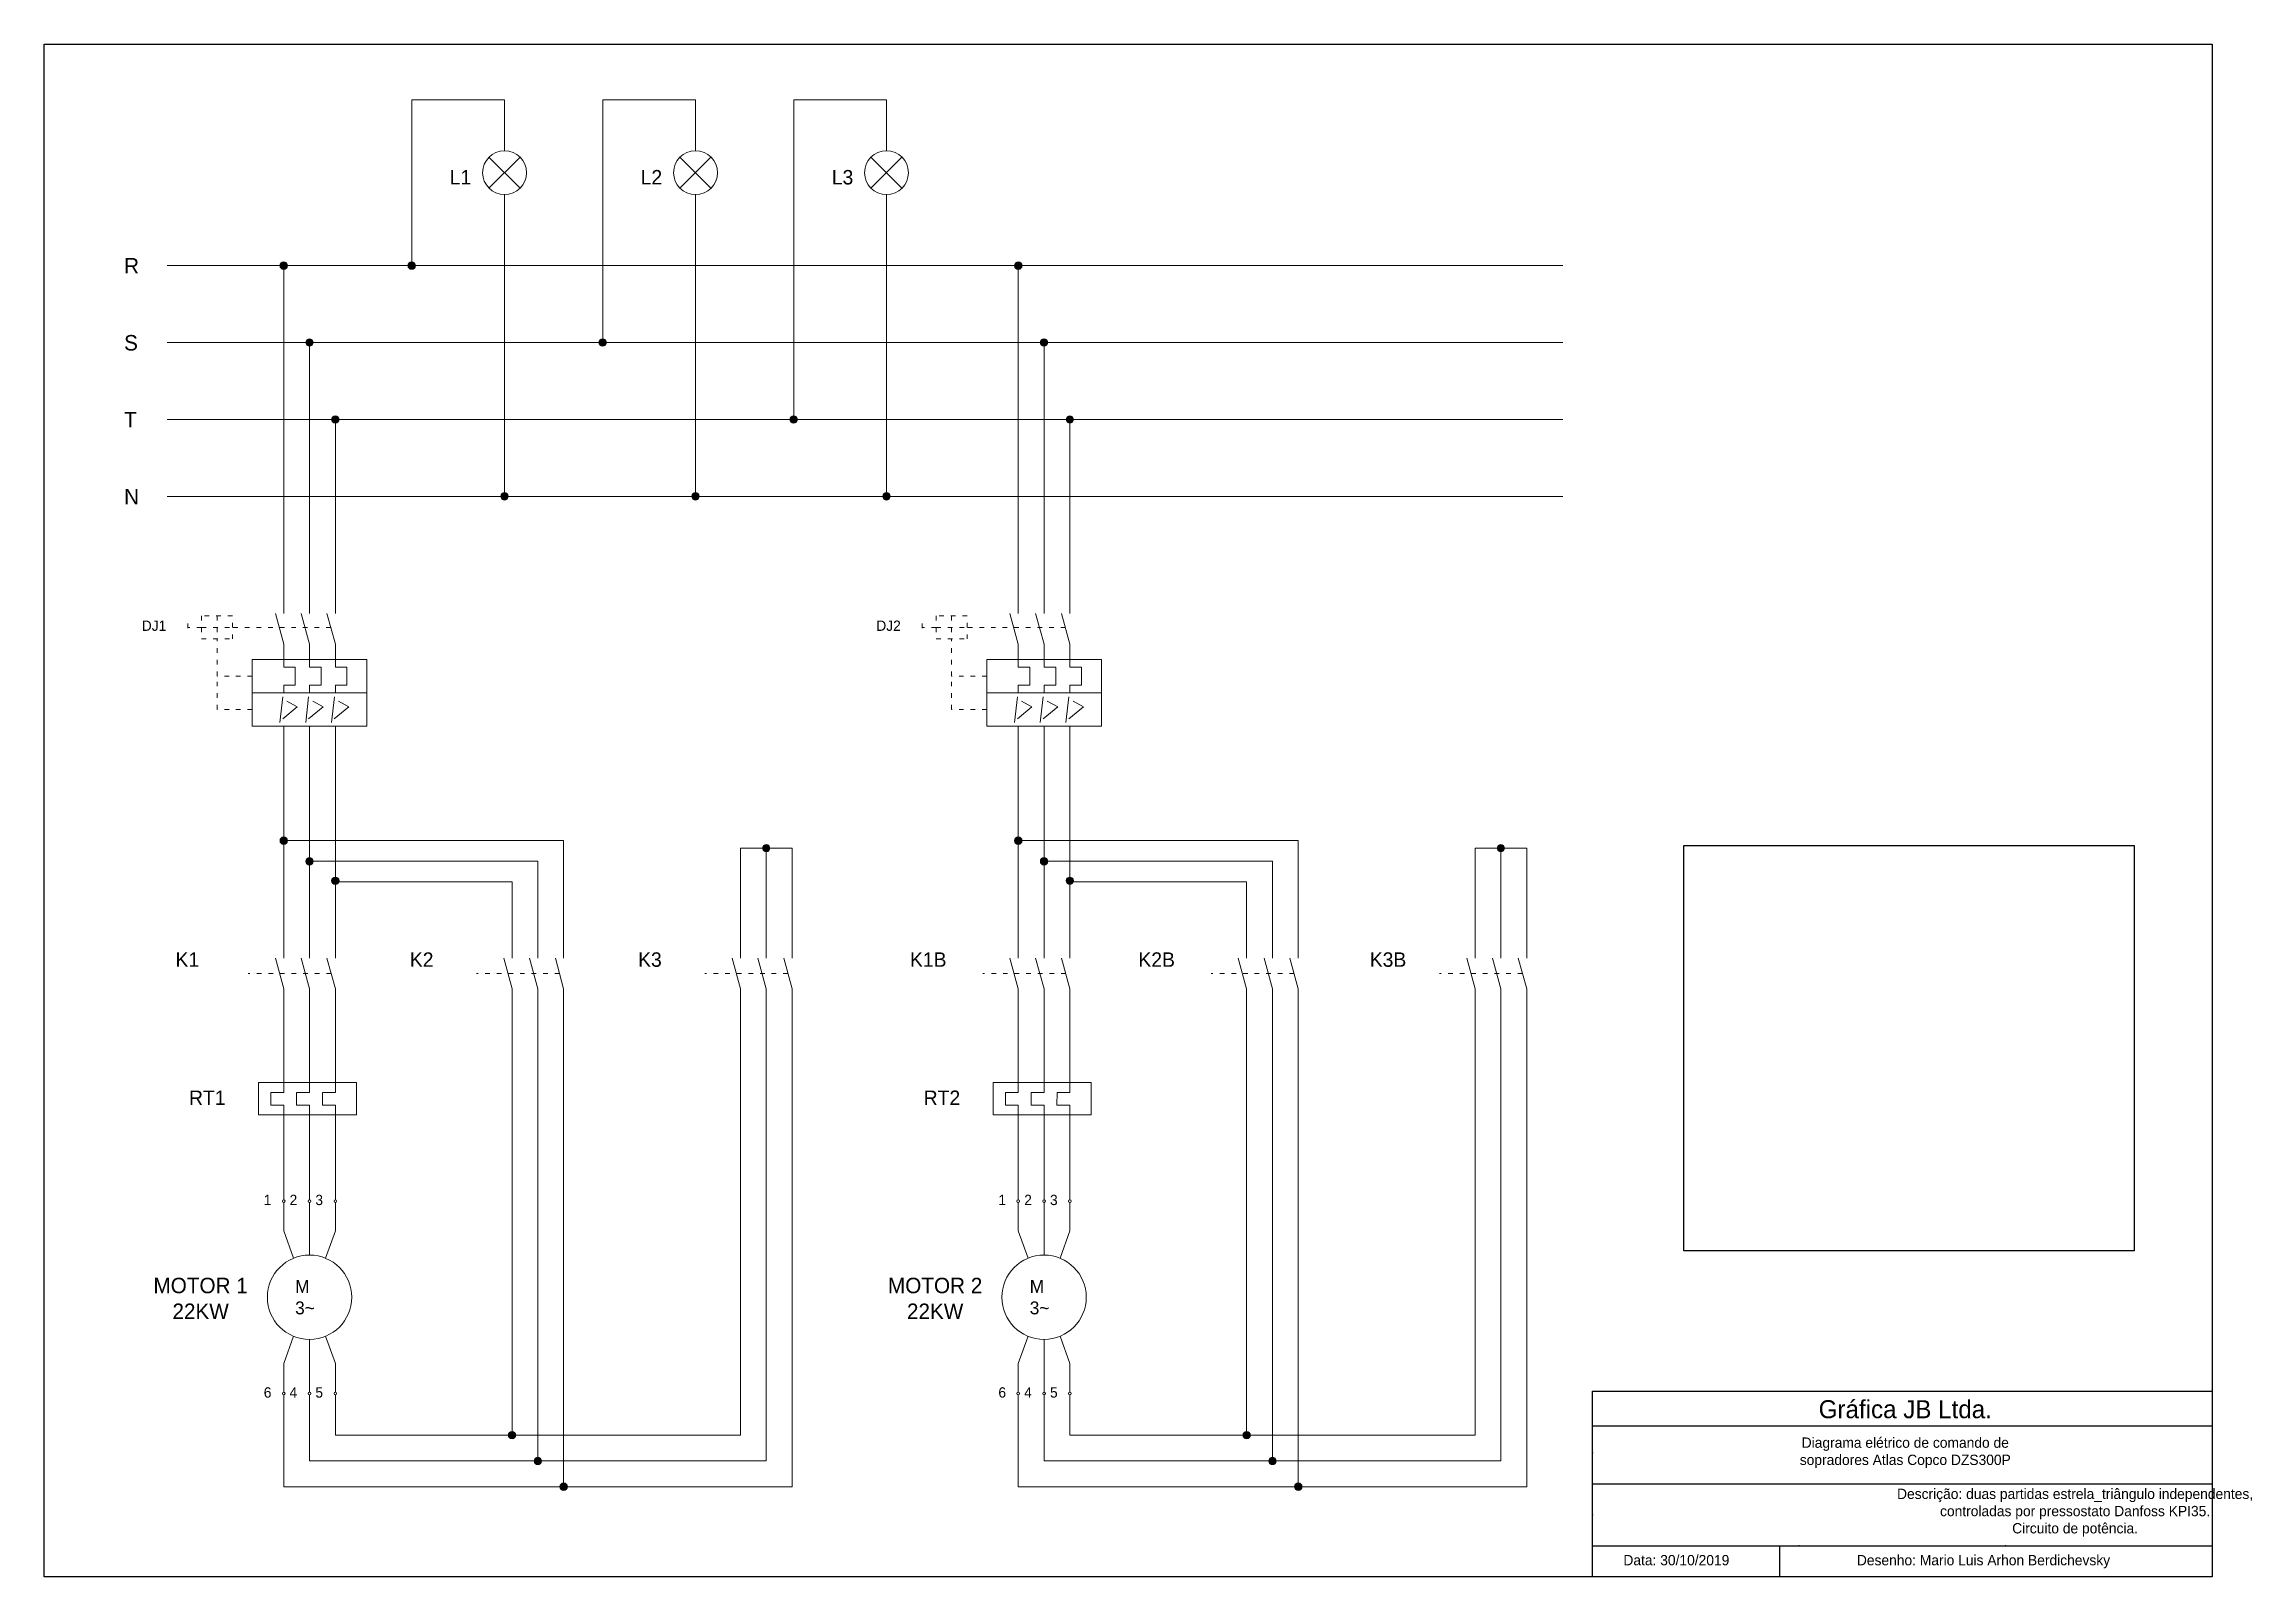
# Model space of a CAD drawing. Header units: millimetres. Extents: x -1551 to 160, y -4332 to 420.
# Drawn here: x -1551 to 160, y -1956 to -768 of the extents above; entities that cross this region are included whole.
import ezdxf

# ---------------------------------------------------------------- set-up
doc = ezdxf.new("R2010")
doc.units = ezdxf.units.MM
doc.header["$LTSCALE"] = 0.3
doc.header["$MEASUREMENT"] = 0
doc.linetypes.add('ACAD_ISO03W100', pattern=[30, 12, -18])
picture_1 = doc.add_image_def('image1.png', size_in_pixel=(840, 756))

msp = doc.modelspace()

# ---------------------------------------------------------------- texts
at = {"linetype": 'ACAD_ISO03W100', "lineweight": 15}
for s, insert, char_height, width, attachment_point in [('L1', (-1236.6, -866), 11.2, 64.029, 1), ('L2', (-1088.6, -866), 11.2, 64.029, 1), ('L3', (-940.5, -866), 11.2, 64.029, 1), ('R', (-1488.9, -934.2), 12, 67.001, 1), ('S', (-1488.9, -993.9), 12, 67.001, 1), ('T', (-1488.9, -1053.5), 12, 67.001, 1), ('N', (-1488.9, -1113.2), 12, 67.001, 1), (' DJ1', (-1478.2, -1215.2), 8, 33.152, 1), (' DJ2', (-909, -1215.2), 8, 33.152, 1), ('  {\\H2.24x;K1}', (-1452.8, -1472.4), 5, 54.017, 1), ('  K2', (-1275.8, -1472.4), 11.2, 66.087, 1), ('  K3', (-1098.9, -1472.4), 11.2, 77.745, 1), ('  {\\H2.24x;K1B}', (-883.6, -1472.4), 5, 112.325, 1), ('  {\\H2.24x;K2B}', (-706.6, -1472.4), 5, 80.458, 1), (' {\\H2.24x; K3B}', (-529.6, -1472.4), 5, 79.708, 1), ('  RT1', (-1446.9, -1579.5), 11.2, 70.723, 1), ('  RT2', (-877.6, -1579.5), 11.2, 70.723, 1), ('  {\\H1.6x;1}', (-1384.4, -1660.3), 5, 38.956, 1), ('  {\\H1.6x;2}', (-1364.4, -1660.3), 5, 38.956, 1), ('  {\\H1.6x;3}', (-1344.4, -1660.3), 5, 38.956, 1), ('  {\\H1.6x;1}', (-815.1, -1660.3), 5, 38.956, 1), ('  {\\H1.6x;2}', (-795.1, -1660.3), 5, 38.956, 1), ('  {\\H1.6x;3}', (-775.1, -1660.3), 5, 38.956, 1), ('MOTOR 1\\P22KW', (-1429.6, -1724.6), 12, 174.685, 2), (' M\\P 3~', (-1360.1, -1726.3), 10, 36.171, 1), ('MOTOR 2\\P22KW', (-860.4, -1724.6), 12, 174.685, 2), (' M\\P 3~', (-790.8, -1726.3), 10, 36.171, 1), ('  {\\H1.6x;6}', (-1384.4, -1809.5), 5, 38.956, 1), ('  {\\H1.6x;4}', (-1364.4, -1809.5), 5, 38.956, 1), ('  {\\H1.6x;5}', (-1344.4, -1809.5), 5, 38.956, 1), ('  {\\H1.6x;6}', (-815.1, -1809.5), 5, 38.956, 1), ('  {\\H1.6x;4}', (-795.1, -1809.5), 5, 38.956, 1), ('  {\\H1.6x;5}', (-775.1, -1809.5), 5, 38.956, 1)]:
    msp.add_mtext(s, dxfattribs=dict(at, insert=insert, char_height=char_height, width=width, attachment_point=attachment_point))
at = {"linetype": 'ACAD_ISO03W100', "attachment_point": 2}
for s, insert, char_height, width in [('Gráfica JB Ltda.', (-108.6, -1819.5), 14, 387.715), ('Diagrama elétrico de comando de\\Psopradores Atlas Copco DZS300P', (-108.6, -1848.4), 8, 571.128), ('Descrição: duas partidas estrela_triângulo independentes,\\Pcontroladas por pressostato Danfoss KPI35.\\PCircuito de potência.', (23, -1888.1), 8, 728.84), ('Data: 30/10/2019', (-286, -1939.5), 8, 387.715), ('Desenho: Mario Luis Arhon Berdichevsky', (-48, -1939.5), 8, 387.715)]:
    msp.add_mtext(s, dxfattribs=dict(at, insert=insert, char_height=char_height, width=width))

# ---------------------------------------------------------------- hatches: boundary and pattern name
at = {"lineweight": 15}
h = msp.add_hatch(color=256, dxfattribs=at)
h.dxf.hatch_style = 1
h.paths.add_polyline_path([(-1362.4, -940.1, 1), (-1368.1, -940.1, 1)])
h = msp.add_hatch(color=256, dxfattribs=at)
h.dxf.hatch_style = 1
h.paths.add_polyline_path([(-1263.2, -940.1, 1), (-1268.9, -940.1, 1)])
h = msp.add_hatch(color=256, dxfattribs=at)
h.dxf.hatch_style = 1
h.paths.add_polyline_path([(-793.1, -940.1, 1), (-798.9, -940.1, 1)])
h = msp.add_hatch(color=256, dxfattribs=at)
h.dxf.hatch_style = 1
h.paths.add_polyline_path([(-1342.4, -999.7, 1), (-1348.1, -999.7, 1)])
h = msp.add_hatch(color=256, dxfattribs=at)
h.dxf.hatch_style = 1
h.paths.add_polyline_path([(-1120.9, -999.7, 1), (-1115.2, -999.7, 1)])
h = msp.add_hatch(color=256, dxfattribs=at)
h.dxf.hatch_style = 1
h.paths.add_polyline_path([(-773.1, -999.7, 1), (-778.9, -999.7, 1)])
h = msp.add_hatch(color=256, dxfattribs=at)
h.dxf.hatch_style = 1
h.paths.add_polyline_path([(-1322.4, -1059.4, 1), (-1328.1, -1059.4, 1)])
h = msp.add_hatch(color=256, dxfattribs=at)
h.dxf.hatch_style = 1
h.paths.add_polyline_path([(-972.9, -1059.4, 1), (-967.1, -1059.4, 1)])
h = msp.add_hatch(color=256, dxfattribs=at)
h.dxf.hatch_style = 1
h.paths.add_polyline_path([(-753.1, -1059.4, 1), (-758.9, -1059.4, 1)])
h = msp.add_hatch(color=256, dxfattribs=at)
h.dxf.hatch_style = 1
h.paths.add_polyline_path([(-1191.2, -1119, 1), (-1197, -1119, 1)])
h = msp.add_hatch(color=256, dxfattribs=at)
h.dxf.hatch_style = 1
h.paths.add_polyline_path([(-1043.2, -1119, 1), (-1049, -1119, 1)])
h = msp.add_hatch(color=256, dxfattribs=at)
h.dxf.hatch_style = 1
h.paths.add_polyline_path([(-895.2, -1119, 1), (-901, -1119, 1)])
h = msp.add_hatch(color=256, dxfattribs=at)
h.dxf.hatch_style = 1
h.paths.add_polyline_path([(-1362.4, -1385.8, 1), (-1368.1, -1385.8, 1)])
h = msp.add_hatch(color=256, dxfattribs=at)
h.dxf.hatch_style = 1
h.paths.add_polyline_path([(-793.1, -1385.8, 1), (-798.9, -1385.8, 1)])
h = msp.add_hatch(color=256, dxfattribs=at)
h.dxf.hatch_style = 1
h.paths.add_polyline_path([(-1342.4, -1401.8, 1), (-1348.1, -1401.8, 1)])
h = msp.add_hatch(color=256, dxfattribs=at)
h.dxf.hatch_style = 1
h.paths.add_polyline_path([(-988.4, -1391.6, 1), (-994.2, -1391.6, 1)])
h = msp.add_hatch(color=256, dxfattribs=at)
h.dxf.hatch_style = 1
h.paths.add_polyline_path([(-773.1, -1401.8, 1), (-778.9, -1401.8, 1)])
h = msp.add_hatch(color=256, dxfattribs=at)
h.dxf.hatch_style = 1
h.paths.add_polyline_path([(-419.1, -1391.6, 1), (-424.9, -1391.6, 1)])
h = msp.add_hatch(color=256, dxfattribs=at)
h.dxf.hatch_style = 1
h.paths.add_polyline_path([(-1322.4, -1416.9, 1), (-1328.1, -1416.9, 1)])
h = msp.add_hatch(color=256, dxfattribs=at)
h.dxf.hatch_style = 1
h.paths.add_polyline_path([(-753.1, -1416.9, 1), (-758.9, -1416.9, 1)])
h = msp.add_hatch(color=256, dxfattribs=at)
h.dxf.hatch_style = 1
h.paths.add_polyline_path([(-1185.4, -1846.6, 1), (-1191.1, -1846.6, 1)])
h = msp.add_hatch(color=256, dxfattribs=at)
h.dxf.hatch_style = 1
h.paths.add_polyline_path([(-616.1, -1846.6, 1), (-621.9, -1846.6, 1)])
h = msp.add_hatch(color=256, dxfattribs=at)
h.dxf.hatch_style = 1
h.paths.add_polyline_path([(-1165.4, -1866.6, 1), (-1171.1, -1866.6, 1)])
h = msp.add_hatch(color=256, dxfattribs=at)
h.dxf.hatch_style = 1
h.paths.add_polyline_path([(-596.1, -1866.6, 1), (-601.9, -1866.6, 1)])
h = msp.add_hatch(color=256, dxfattribs=at)
h.dxf.hatch_style = 1
h.paths.add_polyline_path([(-1145.4, -1886.6, 1), (-1151.1, -1886.6, 1)])
h = msp.add_hatch(color=256, dxfattribs=at)
h.dxf.hatch_style = 1
h.paths.add_polyline_path([(-576.1, -1886.6, 1), (-581.9, -1886.6, 1)])

# ---------------------------------------------------------------- linework, layer by layer
for p, q in [((-1194.1, -811.5), (-1266, -811.5)), ((-1266, -811.5), (-1266, -940.1)), ((-1194.1, -851.1), (-1194.1, -811.5)), ((-1046.1, -811.5), (-1118, -811.5)), ((-1118, -811.5), (-1118, -999.7)), ((-1046.1, -851.1), (-1046.1, -811.5)), ((-898.1, -811.5), (-970, -811.5)), ((-970, -811.5), (-970, -1059.4)), ((-898.1, -851.1), (-898.1, -811.5)), ((-1206.2, -880.1), (-1182.1, -856)), ((-1206.2, -856), (-1182.1, -880.1)), ((-1058.2, -880.1), (-1034.1, -856)), ((-1058.2, -856), (-1034.1, -880.1)), ((-910.2, -880.1), (-886.1, -856)), ((-910.2, -856), (-886.1, -880.1)), ((-1194.1, -885.1), (-1194.1, -1119)), ((-1046.1, -885.1), (-1046.1, -1119)), ((-898.1, -885.1), (-898.1, -1119)), ((-1455.5, -940.1), (-374, -940.1)), ((-1365.2, -1119.7), (-1365.2, -940.1)), ((-796, -1119.7), (-796, -940.1)), ((-1455.5, -999.7), (-374, -999.7)), ((-1345.2, -1119.7), (-1345.2, -999.7)), ((-776, -1119.7), (-776, -999.7)), ((-1455.5, -1059.4), (-374, -1059.4)), ((-1325.2, -1119.7), (-1325.2, -1059.4)), ((-756, -1119.7), (-756, -1059.4)), ((-1455.5, -1119), (-374, -1119)), ((-1365.2, -1119.7), (-1365.2, -1209.7)), ((-1365.2, -1119.7), (-1365.2, -1149.7)), ((-1345.2, -1119.7), (-1345.2, -1209.7)), ((-1325.2, -1119.7), (-1325.2, -1209.7)), ((-796, -1119.7), (-796, -1209.7)), ((-796, -1119.7), (-796, -1149.7)), ((-776, -1119.7), (-776, -1209.7)), ((-756, -1119.7), (-756, -1209.7)), ((-1365.2, -1233.5), (-1371.7, -1209.7)), ((-1345.2, -1233.5), (-1351.7, -1209.7)), ((-1325.2, -1233.5), (-1331.7, -1209.7)), ((-796, -1233.5), (-802.5, -1209.7)), ((-776, -1233.5), (-782.5, -1209.7)), ((-756, -1233.5), (-762.5, -1209.7)), ((-1365.2, -1233.5), (-1365.2, -1242.3)), ((-1365.2, -1251.4), (-1365.2, -1242.3)), ((-1345.2, -1242.3), (-1345.2, -1233.5)), ((-1345.2, -1251.4), (-1345.2, -1242.3)), ((-1325.2, -1233.5), (-1325.2, -1242.3)), ((-1325.2, -1251.4), (-1325.2, -1242.3)), ((-796, -1233.5), (-796, -1242.3)), ((-796, -1251.4), (-796, -1242.3)), ((-776, -1242.3), (-776, -1233.5)), ((-776, -1251.4), (-776, -1242.3)), ((-756, -1233.5), (-756, -1242.3)), ((-756, -1251.4), (-756, -1242.3)), ((-1365.2, -1251.4), (-1356.3, -1251.4)), ((-1365.2, -1265.2), (-1356.3, -1265.2)), ((-1365.2, -1265.2), (-1365.2, -1271.3)), ((-1356.3, -1251.4), (-1356.3, -1258.3)), ((-1356.3, -1265.2), (-1356.3, -1258.3)), ((-1345.2, -1251.4), (-1336.3, -1251.4)), ((-1345.2, -1265.2), (-1336.3, -1265.2)), ((-1345.2, -1265.2), (-1345.2, -1271.3)), ((-1336.3, -1251.4), (-1336.3, -1258.3)), ((-1336.3, -1265.2), (-1336.3, -1258.3)), ((-1325.2, -1251.4), (-1316.3, -1251.4)), ((-1325.2, -1265.2), (-1316.3, -1265.2)), ((-1325.2, -1265.2), (-1325.2, -1271.3)), ((-1316.3, -1251.4), (-1316.3, -1258.3)), ((-1316.3, -1265.2), (-1316.3, -1258.3)), ((-796, -1251.4), (-787, -1251.4)), ((-796, -1265.2), (-787, -1265.2)), ((-796, -1265.2), (-796, -1271.3)), ((-787, -1251.4), (-787, -1258.3)), ((-787, -1265.2), (-787, -1258.3)), ((-776, -1251.4), (-767, -1251.4)), ((-776, -1265.2), (-767, -1265.2)), ((-776, -1265.2), (-776, -1271.3)), ((-767, -1251.4), (-767, -1258.3)), ((-767, -1265.2), (-767, -1258.3)), ((-756, -1251.4), (-747, -1251.4)), ((-756, -1265.2), (-747, -1265.2)), ((-756, -1265.2), (-756, -1271.3)), ((-747, -1251.4), (-747, -1258.3)), ((-747, -1265.2), (-747, -1258.3)), ((-1368.2, -1294.3), (-1365.9, -1274.3)), ((-1354.7, -1282.1), (-1366, -1291.3)), ((-1362.7, -1277.6), (-1354.7, -1282.1)), ((-1348.2, -1294.3), (-1345.9, -1274.3)), ((-1334.7, -1282.1), (-1346, -1291.3)), ((-1342.7, -1277.6), (-1334.7, -1282.1)), ((-1328.2, -1294.3), (-1325.9, -1274.3)), ((-1314.7, -1282.1), (-1326, -1291.3)), ((-1322.7, -1277.6), (-1314.7, -1282.1)), ((-799, -1294.3), (-796.7, -1274.3)), ((-785.4, -1282.1), (-796.7, -1291.3)), ((-793.5, -1277.6), (-785.4, -1282.1)), ((-779, -1294.3), (-776.7, -1274.3)), ((-765.4, -1282.1), (-776.7, -1291.3)), ((-773.5, -1277.6), (-765.4, -1282.1)), ((-759, -1294.3), (-756.7, -1274.3)), ((-745.4, -1282.1), (-756.7, -1291.3)), ((-753.5, -1277.6), (-745.4, -1282.1)), ((-1365.2, -1324.8), (-1365.2, -1297.1)), ((-1345.2, -1324.8), (-1345.2, -1297.1)), ((-1325.2, -1324.8), (-1325.2, -1297.1)), ((-796, -1324.8), (-796, -1297.1)), ((-776, -1324.8), (-776, -1297.1)), ((-756, -1324.8), (-756, -1297.1)), ((-1365.2, -1446.9), (-1365.2, -1324.8)), ((-1345.2, -1446.9), (-1345.2, -1324.8)), ((-1325.2, -1446.9), (-1325.2, -1324.8)), ((-796, -1446.9), (-796, -1324.8)), ((-776, -1446.9), (-776, -1324.8)), ((-756, -1446.9), (-756, -1324.8)), ((-1365.2, -1385.8), (-1148.3, -1385.8)), ((-1168.3, -1401.8), (-1345.2, -1401.8)), ((-1168.3, -1446.9), (-1168.3, -1401.8)), ((-1148.3, -1385.8), (-1148.3, -1446.9)), ((-1011.3, -1446.9), (-1011.3, -1391.6)), ((-1011.3, -1391.6), (-971.3, -1391.6)), ((-991.3, -1446.9), (-991.3, -1391.6)), ((-971.3, -1391.6), (-971.3, -1446.9)), ((-796, -1385.8), (-579, -1385.8)), ((-599, -1401.8), (-776, -1401.8)), ((-599, -1446.9), (-599, -1401.8)), ((-579, -1385.8), (-579, -1446.9)), ((-442, -1446.9), (-442, -1391.6)), ((-442, -1391.6), (-402, -1391.6)), ((-422, -1446.9), (-422, -1391.6)), ((-402, -1391.6), (-402, -1446.9)), ((-1188.3, -1417.8), (-1325.2, -1417.8)), ((-1188.3, -1446.9), (-1188.3, -1417.8)), ((-619, -1417.8), (-756, -1417.8)), ((-619, -1446.9), (-619, -1417.8)), ((-1365.2, -1446.9), (-1365.2, -1476.9)), ((-1345.2, -1446.9), (-1345.2, -1476.9)), ((-1325.2, -1446.9), (-1325.2, -1476.9)), ((-1188.3, -1446.9), (-1188.3, -1476.9)), ((-1168.3, -1446.9), (-1168.3, -1476.9)), ((-1148.3, -1446.9), (-1148.3, -1476.9)), ((-1011.3, -1446.9), (-1011.3, -1476.9)), ((-991.3, -1446.9), (-991.3, -1476.9)), ((-971.3, -1446.9), (-971.3, -1476.9)), ((-796, -1446.9), (-796, -1476.9)), ((-776, -1446.9), (-776, -1476.9)), ((-756, -1446.9), (-756, -1476.9)), ((-619, -1446.9), (-619, -1476.9)), ((-599, -1446.9), (-599, -1476.9)), ((-579, -1446.9), (-579, -1476.9)), ((-442, -1446.9), (-442, -1476.9)), ((-422, -1446.9), (-422, -1476.9)), ((-402, -1446.9), (-402, -1476.9)), ((-1365.2, -1500.7), (-1371.7, -1476.9)), ((-1345.2, -1500.7), (-1351.7, -1476.9)), ((-1325.2, -1500.7), (-1331.7, -1476.9)), ((-1188.3, -1500.7), (-1194.7, -1476.9)), ((-1168.3, -1500.7), (-1174.7, -1476.9)), ((-1148.3, -1500.7), (-1154.7, -1476.9)), ((-1011.3, -1500.7), (-1017.7, -1476.9)), ((-991.3, -1500.7), (-997.7, -1476.9)), ((-971.3, -1500.7), (-977.7, -1476.9)), ((-796, -1500.7), (-802.5, -1476.9)), ((-776, -1500.7), (-782.5, -1476.9)), ((-756, -1500.7), (-762.5, -1476.9)), ((-619, -1500.7), (-625.5, -1476.9)), ((-599, -1500.7), (-605.5, -1476.9)), ((-579, -1500.7), (-585.5, -1476.9)), ((-442, -1500.7), (-448.5, -1476.9)), ((-422, -1500.7), (-428.5, -1476.9)), ((-402, -1500.7), (-408.5, -1476.9)), ((-1365.2, -1500.7), (-1365.2, -1550.9)), ((-1345.2, -1500.7), (-1345.2, -1550.9)), ((-1325.2, -1500.7), (-1325.2, -1550.9)), ((-1188.3, -1500.7), (-1188.3, -1550.9)), ((-1168.3, -1500.7), (-1168.3, -1550.9)), ((-1148.3, -1500.7), (-1148.3, -1550.9)), ((-1011.3, -1550.9), (-1011.3, -1500.7)), ((-991.3, -1550.9), (-991.3, -1500.7)), ((-991.3, -1500.7), (-991.3, -1500.7)), ((-971.3, -1500.7), (-971.3, -1550.9)), ((-796, -1500.7), (-796, -1550.9)), ((-776, -1500.7), (-776, -1550.9)), ((-756, -1500.7), (-756, -1550.9)), ((-619, -1500.7), (-619, -1550.9)), ((-599, -1500.7), (-599, -1550.9)), ((-579, -1500.7), (-579, -1550.9)), ((-442, -1550.9), (-442, -1500.7)), ((-422, -1550.9), (-422, -1500.7)), ((-422, -1500.7), (-422, -1500.7)), ((-402, -1500.7), (-402, -1550.9)), ((-1365.2, -1550.9), (-1365.2, -1580.9)), ((-1345.2, -1550.9), (-1345.2, -1580.9)), ((-1325.2, -1550.9), (-1325.2, -1580.9)), ((-1188.3, -1550.9), (-1188.3, -1846.6)), ((-1168.3, -1550.9), (-1168.3, -1866.6)), ((-1148.3, -1886.6), (-1148.3, -1550.9)), ((-1011.3, -1846.6), (-1011.3, -1550.9)), ((-991.3, -1866.6), (-991.3, -1550.9)), ((-971.3, -1550.9), (-971.3, -1886.6)), ((-796, -1550.9), (-796, -1580.9)), ((-776, -1550.9), (-776, -1580.9)), ((-756, -1550.9), (-756, -1580.9)), ((-619, -1550.9), (-619, -1846.6)), ((-599, -1550.9), (-599, -1866.6)), ((-579, -1886.6), (-579, -1550.9)), ((-442, -1846.6), (-442, -1550.9)), ((-422, -1866.6), (-422, -1550.9)), ((-402, -1550.9), (-402, -1886.6)), ((-1375.2, -1580.9), (-1375.2, -1590.9)), ((-1375.2, -1590.9), (-1365.2, -1590.9)), ((-1365.2, -1590.9), (-1365.2, -1620.9)), ((-1355.2, -1580.9), (-1355.2, -1590.8)), ((-1345.2, -1590.9), (-1355.2, -1590.8)), ((-1345.2, -1590.9), (-1345.2, -1620.9)), ((-1335.2, -1580.9), (-1335.2, -1590.8)), ((-1325.2, -1590.9), (-1335.2, -1590.8)), ((-1325.2, -1590.9), (-1325.2, -1620.9)), ((-805.9, -1580.9), (-806, -1590.9)), ((-806, -1590.9), (-796, -1590.9)), ((-796, -1590.9), (-796, -1620.9)), ((-785.9, -1580.9), (-786, -1590.8)), ((-776, -1590.9), (-786, -1590.8)), ((-776, -1590.9), (-776, -1620.9)), ((-765.9, -1580.9), (-766, -1590.8)), ((-756, -1590.9), (-766, -1590.8)), ((-756, -1590.9), (-756, -1620.9)), ((-1365.2, -1664.2), (-1365.2, -1620.9)), ((-1345.2, -1664.2), (-1345.2, -1620.9)), ((-1325.2, -1664.2), (-1325.2, -1620.9)), ((-796, -1664.2), (-796, -1620.9)), ((-776, -1664.2), (-776, -1620.9)), ((-756, -1664.2), (-756, -1620.9)), ((-1365.2, -1666.2), (-1365.2, -1688.2)), ((-1345.2, -1666.2), (-1345.2, -1707)), ((-1325.2, -1666.2), (-1325.2, -1688.2)), ((-796, -1666.2), (-796, -1688.2)), ((-776, -1666.2), (-776, -1707)), ((-756, -1666.2), (-756, -1688.2)), ((-1365.2, -1688.2), (-1357.6, -1709.5)), ((-1325.2, -1688.2), (-1332.9, -1709.5)), ((-796, -1688.2), (-788.4, -1709.5)), ((-756, -1688.2), (-763.6, -1709.5)), ((-1365.2, -1791.2), (-1357.6, -1770)), ((-1345.2, -1813.3), (-1345.2, -1772.4)), ((-1325.2, -1791.2), (-1332.9, -1770)), ((-796, -1791.2), (-788.4, -1770)), ((-776, -1813.3), (-776, -1772.4)), ((-756, -1791.2), (-763.6, -1770)), ((-1365.2, -1813.3), (-1365.2, -1791.2)), ((-1325.2, -1813.3), (-1325.2, -1791.2)), ((-796, -1813.3), (-796, -1791.2)), ((-756, -1813.3), (-756, -1791.2)), ((-1365.2, -1815.3), (-1365.2, -1886.6)), ((-1345.2, -1866.6), (-1345.2, -1815.3)), ((-1325.2, -1846.6), (-1325.2, -1815.3)), ((-796, -1815.3), (-796, -1886.6)), ((-776, -1866.6), (-776, -1815.3)), ((-756, -1846.6), (-756, -1815.3)), ((-1188.3, -1846.6), (-1325.2, -1846.6)), ((-1188.3, -1846.6), (-1011.3, -1846.6)), ((-619, -1846.6), (-756, -1846.6)), ((-619, -1846.6), (-442, -1846.6)), ((-1168.3, -1866.6), (-1345.2, -1866.6)), ((-1168.3, -1866.6), (-991.3, -1866.6)), ((-599, -1866.6), (-776, -1866.6)), ((-599, -1866.6), (-422, -1866.6)), ((-1365.2, -1886.6), (-1148.3, -1886.6)), ((-971.3, -1886.6), (-1148.3, -1886.6)), ((-796, -1886.6), (-579, -1886.6)), ((-402, -1886.6), (-579, -1886.6))]:
    msp.add_line(p, q, dxfattribs=at)
at = {"linetype": 'ACAD_ISO03W100', "lineweight": 15}
for p, q in [((-1416.9, -1211.6), (-1416.9, -1229.5)), ((-847.7, -1211.6), (-847.7, -1229.5)), ((-1439.6, -1217.4), (-1439.6, -1223.7)), ((-1428.9, -1220.5), (-1439.6, -1220.5)), ((-1428.9, -1220.5), (-1405, -1220.5)), ((-1416.9, -1258.3), (-1416.9, -1229.5)), ((-1328.7, -1220.7), (-1405, -1220.5)), ((-870.4, -1217.4), (-870.4, -1223.7)), ((-859.6, -1220.5), (-870.4, -1220.5)), ((-859.6, -1220.5), (-835.7, -1220.5)), ((-847.7, -1258.3), (-847.7, -1229.5)), ((-759.5, -1220.7), (-835.7, -1220.5)), ((-1389.6, -1258.3), (-1416.9, -1258.3)), ((-1416.9, -1284.2), (-1416.9, -1258.3)), ((-820.3, -1258.3), (-847.7, -1258.3)), ((-847.7, -1284.2), (-847.7, -1258.3)), ((-1389.6, -1284.2), (-1416.9, -1284.2)), ((-820.3, -1284.2), (-847.7, -1284.2)), ((-1328.5, -1488.8), (-1392.8, -1488.7)), ((-1151.5, -1488.8), (-1215.8, -1488.7)), ((-974.5, -1488.8), (-1038.8, -1488.7)), ((-759.2, -1488.8), (-823.5, -1488.7)), ((-582.2, -1488.8), (-646.5, -1488.7)), ((-405.3, -1488.8), (-469.5, -1488.7))]:
    msp.add_line(p, q, dxfattribs=at)
for p, q in [((-350.9, -1956.4), (-350.9, -1812.4)), ((-350.9, -1812.4), (129.1, -1812.4)), ((-350.9, -1839.5), (129.1, -1839.5)), ((129.1, -1836.4), (129.1, -1956.4)), ((-350.9, -1884.4), (129.1, -1884.4)), ((-350.9, -1932.4), (129.1, -1932.4)), ((-206, -1932.4), (-206, -1956.4)), ((129.1, -1956.4), (-350.9, -1956.4))]:
    msp.add_line(p, q)
msp.add_lwpolyline([(-1550.9, -768.4), (129.1, -768.4), (129.1, -1956.4), (-1550.9, -1956.4)], close=True)
for points in [[(-1405, -1211.6), (-1428.9, -1211.6), (-1428.9, -1229.5), (-1405, -1229.5)], [(-835.7, -1211.6), (-859.6, -1211.6), (-859.6, -1229.5), (-835.7, -1229.5)]]:
    msp.add_lwpolyline(points, close=True, dxfattribs=at)
at = {"lineweight": 15}
for points in [[(-1389.6, -1245.4), (-1300.9, -1245.4), (-1300.9, -1271.3), (-1389.6, -1271.3)], [(-820.3, -1245.4), (-731.6, -1245.4), (-731.6, -1271.3), (-820.3, -1271.3)], [(-1389.6, -1271.3), (-1300.9, -1271.3), (-1300.9, -1297.1), (-1389.6, -1297.1)], [(-820.3, -1271.3), (-731.6, -1271.3), (-731.6, -1297.1), (-820.3, -1297.1)], [(-1384.7, -1573.3), (-1308.8, -1573.3), (-1308.8, -1598.3), (-1384.7, -1598.3)], [(-815.4, -1573.3), (-739.5, -1573.3), (-739.5, -1598.3), (-815.4, -1598.3)]]:
    msp.add_lwpolyline(points, close=True, dxfattribs=at)
for points in [[(-1365.2, -1580.9), (-1375.2, -1580.9)], [(-1345.2, -1580.9), (-1355.2, -1580.9)], [(-1325.2, -1580.9), (-1335.2, -1580.9)], [(-796, -1580.9), (-805.9, -1580.9)], [(-776, -1580.9), (-785.9, -1580.9)], [(-756, -1580.9), (-765.9, -1580.9)]]:
    msp.add_lwpolyline(points, dxfattribs=at)
for centre, radius in [((-1194.1, -868.1), 17), ((-1046.1, -868.1), 17), ((-898.1, -868.1), 17), ((-1365.2, -940.1), 2.88), ((-1266, -940.1), 2.88), ((-796, -940.1), 2.88), ((-1345.2, -999.7), 2.88), ((-1118, -999.7), 2.88), ((-776, -999.7), 2.88), ((-1325.2, -1059.4), 2.88), ((-970, -1059.4), 2.88), ((-756, -1059.4), 2.88), ((-1194.1, -1119), 2.88), ((-1046.1, -1119), 2.88), ((-898.1, -1119), 2.88), ((-1365.2, -1385.8), 2.88), ((-796, -1385.8), 2.88), ((-1345.2, -1401.8), 2.88), ((-991.3, -1391.6), 2.88), ((-776, -1401.8), 2.88), ((-422, -1391.6), 2.88), ((-1325.2, -1416.9), 2.88), ((-756, -1416.9), 2.88), ((-1365.2, -1665.2), 1), ((-1345.2, -1665.2), 1), ((-1325.2, -1665.2), 1), ((-796, -1665.2), 1), ((-776, -1665.2), 1), ((-756, -1665.2), 1), ((-1345.2, -1739.7), 32.7), ((-776, -1739.7), 32.7), ((-1365.2, -1814.3), 1), ((-1345.2, -1814.3), 1), ((-1325.2, -1814.3), 1), ((-796, -1814.3), 1), ((-776, -1814.3), 1), ((-756, -1814.3), 1), ((-1188.3, -1846.6), 2.88), ((-619, -1846.6), 2.88), ((-1168.3, -1866.6), 2.88), ((-599, -1866.6), 2.88), ((-1148.3, -1886.6), 2.88), ((-579, -1886.6), 2.88)]:
    msp.add_circle(centre, radius, dxfattribs=at)
for p in [(-350.9, -1860.4), (-350.9, -1884.4), (-350.9, -1908.4), (-350.9, -1932.4), (-190.9, -1932.4), (-30.9, -1932.4)]:
    msp.add_point(p)

msp.set_redraw_order([(e.dxf.handle, doc.entitydb.next_handle()) for e in msp.query("TEXT MTEXT ATTDEF DIMENSION ARC_DIMENSION")])  # texts and dimensions are drawn at this point

# ---------------------------------------------------------------- pictures from other files: only their frames are drawn
at = {"color": 7}
image = msp.add_image(picture_1, insert=(-280.3, -1703.8), size_in_units=(349.1, 314.2), dxfattribs=at)
image.dxf.flags = 7

doc.saveas('drawing.dxf')
